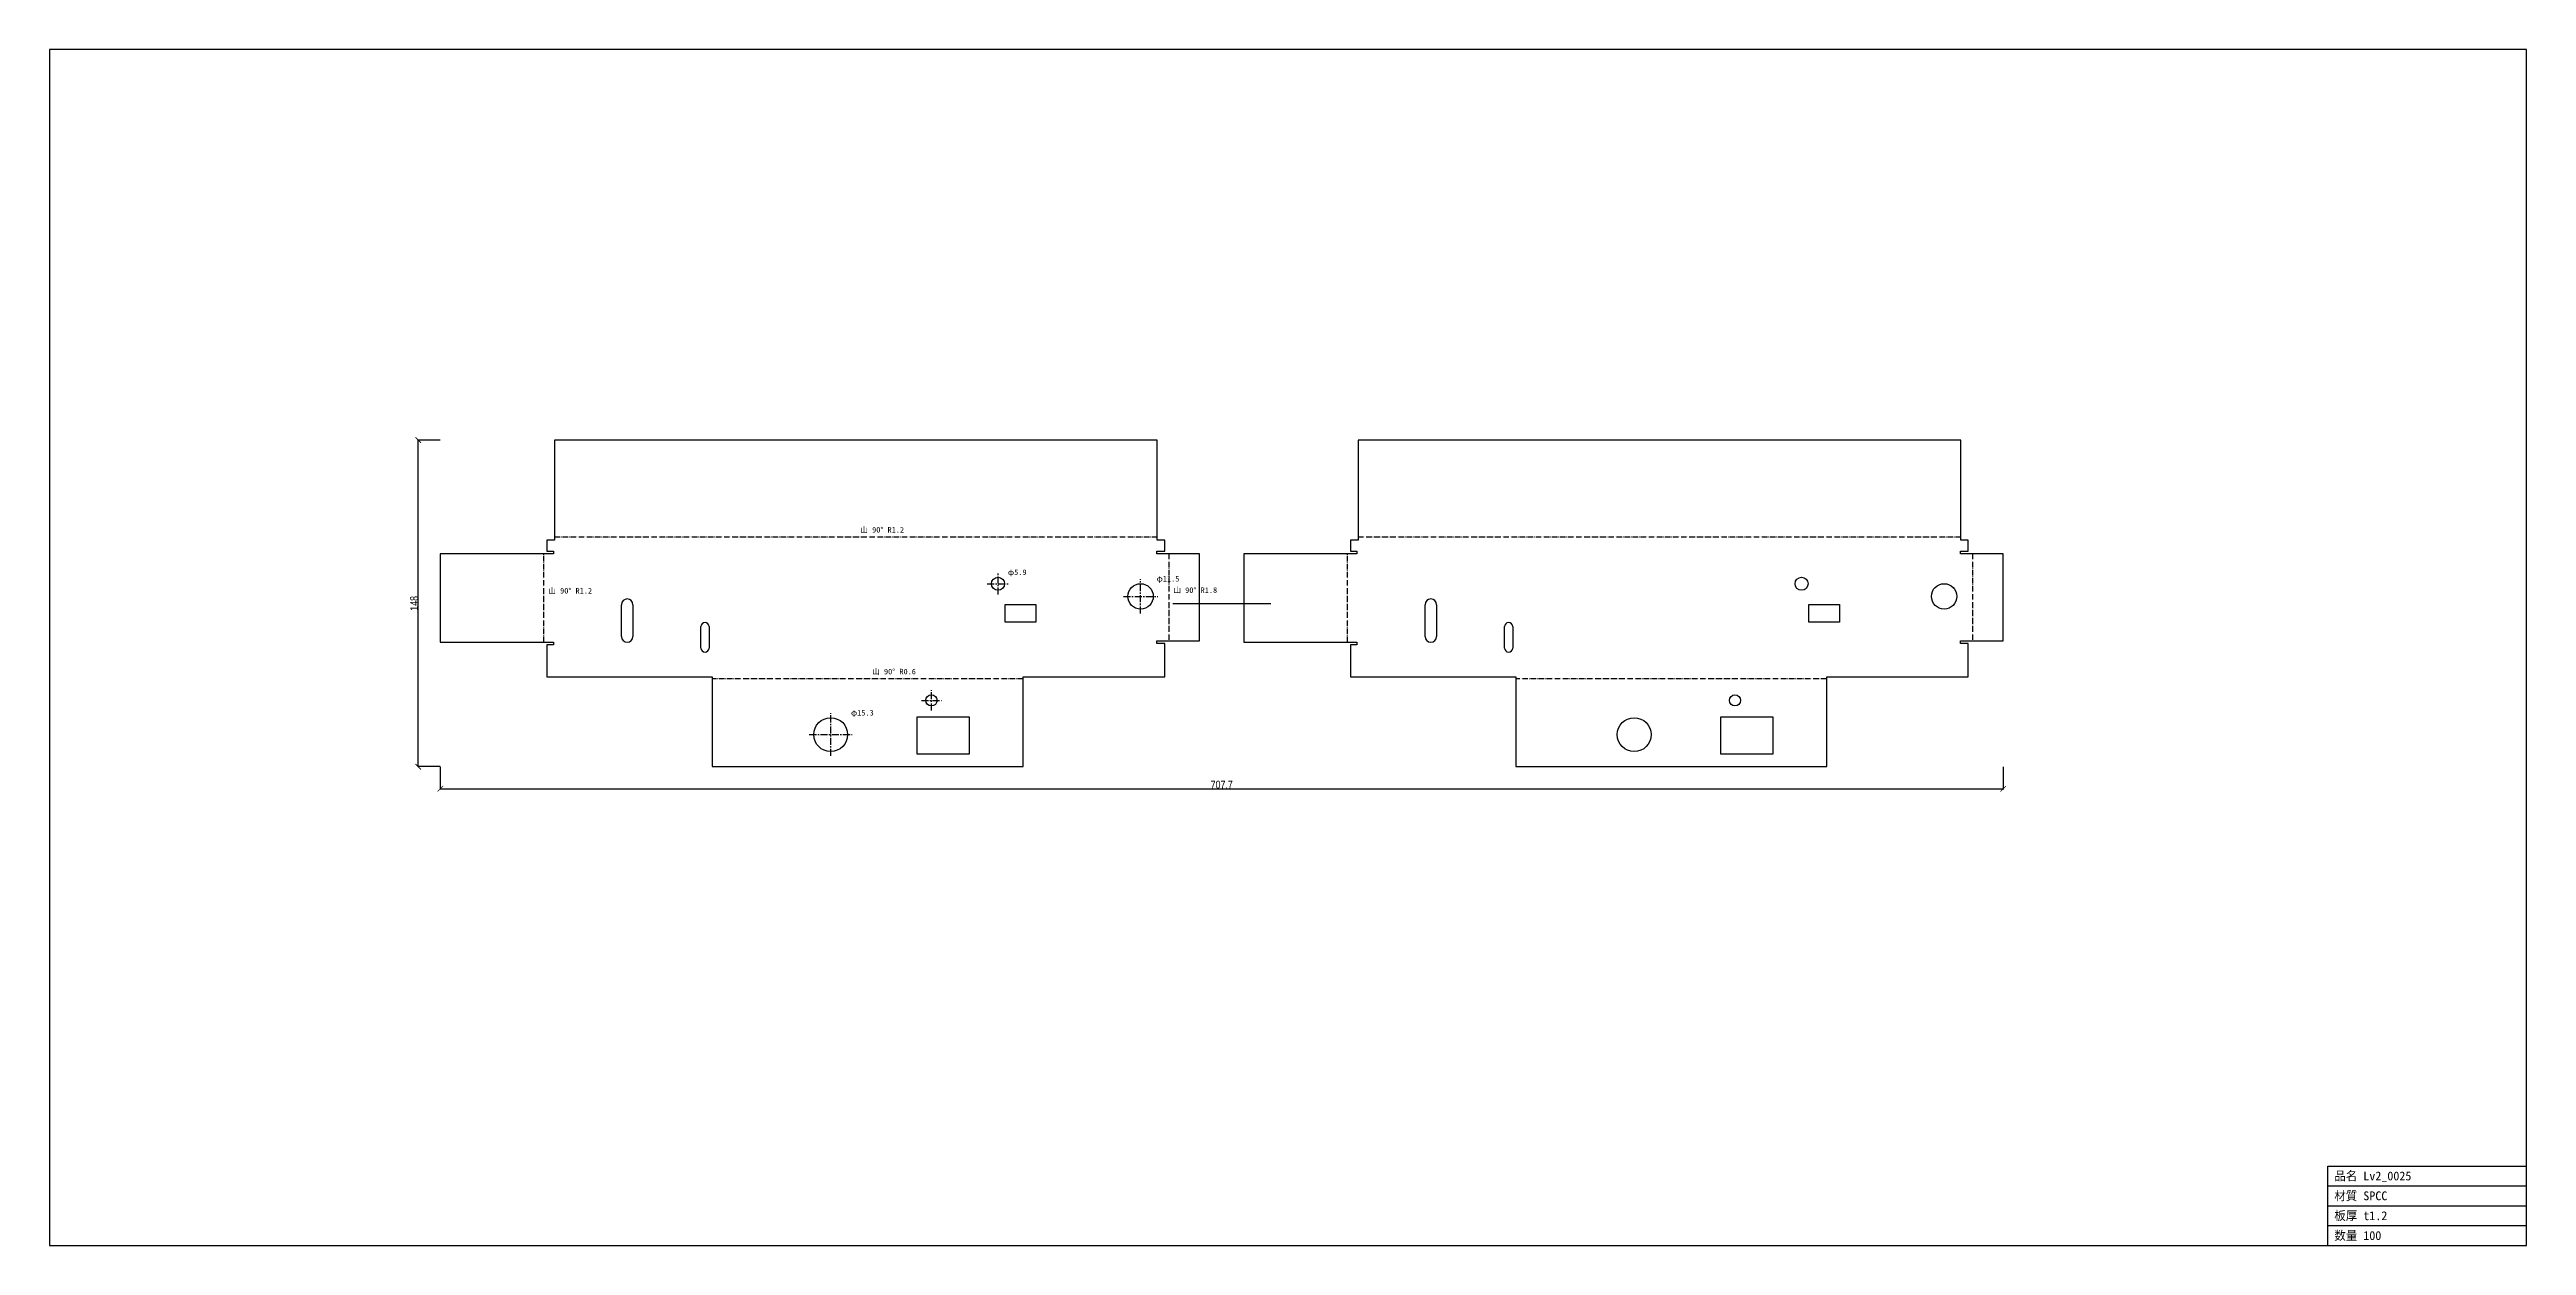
# Model space of a CAD drawing. Header units: millimetres. Extents: x -225 to 896, y -258 to 284.
import ezdxf

# ---------------------------------------------------------------- set-up
doc = ezdxf.new("R2010")
doc.units = ezdxf.units.MM
doc.linetypes.add('CENTER', pattern=[5.08, 3.175, -0.635, 0.635, -0.635])
doc.linetypes.add('DASHDOT', pattern=[3.556, 2.54, -0.508, 0, -0.508])
for name, color, linetype in [('BEND', 7, 'Continuous'), ('CENTER', 7, 'Continuous'), ('CUT', 7, 'Continuous'), ('DIM', 7, 'Continuous'), ('FRAME', 7, 'Continuous'), ('MARK', 7, 'Continuous'), ('TEXT', 7, 'Continuous')]:
    doc.layers.add(name, color=color, linetype=linetype)
doc.styles.add('OpenSansCondensed-Light', font='OpenSansCondensed-Light.ttf')
doc.dimstyles.new('EZDXF', dxfattribs={"dimtxt": 0.25, "dimasz": 0.175, "dimexe": 0.375, "dimexo": 0.125, "dimgap": 0.1, "dimtad": 1, "dimlfac": 100, "dimzin": 12, "dimdsep": 46, "dimtxsty": 'OpenSansCondensed-Light', "dimblk": 'ARCHTICK', "dimcen": 2.5, "dimazin": 3, "dimtfac": 0.5, "dimtmove": 2, "dimatfit": 3})

# ---------------------------------------------------------------- blocks, each defined once
blk = doc.blocks.new('_ARCHTICK')
at = {"color": 0, "linetype": 'BYBLOCK', "const_width": 0.15}
blk.add_lwpolyline([(-0.5, -0.5), (0.5, 0.5)], dxfattribs=at)

msp = doc.modelspace()

# ---------------------------------------------------------------- linework, layer by layer
at = {"layer": 'BEND', "color": 3, "linetype": 'DASHDOT'}
for p, q in [((3.4, 63.31), (276.31, 63.31)), ((367.24, 63.31), (640.15, 63.31)), ((-1.41, 15.65), (-1.41, 55.72)), ((281.6, 55.73), (281.6, 16.22)), ((362.42, 15.65), (362.42, 55.72)), ((645.43, 55.73), (645.43, 16.22)), ((215.64, -0.94), (74.79, -0.94)), ((579.47, -0.94), (438.63, -0.94))]:
    msp.add_line(p, q, dxfattribs=at)
at = {"layer": 'CENTER', "color": 1, "linetype": 'CENTER'}
for p, q in [((204.23, 37.16), (204.23, 47.08)), ((199.27, 42.12), (209.19, 42.12)), ((261.05, 36.38), (276.53, 36.38)), ((268.79, 28.64), (268.79, 44.12)), ((169.54, -10.72), (178.64, -10.72)), ((174.09, -15.27), (174.09, -6.17)), ((128.47, -35.92), (128.47, -16.59)), ((118.8, -26.25), (138.13, -26.25))]:
    msp.add_line(p, q, dxfattribs=at)
at = {"layer": 'CUT'}
for p, q in [((276.31, 107.21), (3.4, 107.21)), ((3.4, 107.21), (3.4, 61.89)), ((276.31, 61.89), (276.31, 107.21)), ((640.15, 107.21), (367.24, 107.21)), ((367.24, 107.21), (367.24, 61.89)), ((640.15, 61.89), (640.15, 107.21)), ((3.4, 61.89), (0, 61.89)), ((0, 61.89), (0, 56.92)), ((0, 56.92), (2.9, 56.92)), ((2.9, 56.92), (2.9, 55.72)), ((276.21, 55.73), (276.21, 56.93)), ((276.21, 56.93), (279.71, 56.93)), ((279.71, 61.89), (276.31, 61.89)), ((279.71, 56.93), (279.71, 61.89)), ((367.24, 61.89), (363.84, 61.89)), ((363.84, 61.89), (363.84, 56.92)), ((363.84, 56.92), (366.74, 56.92)), ((366.74, 56.92), (366.74, 55.72)), ((640.05, 55.73), (640.05, 56.93)), ((640.05, 56.93), (643.55, 56.93)), ((643.55, 61.89), (640.15, 61.89)), ((643.55, 56.93), (643.55, 61.89)), ((2.9, 55.72), (-48.3, 55.72)), ((-48.3, 55.72), (-48.3, 15.65)), ((295.53, 55.73), (276.21, 55.73)), ((295.53, 16.22), (295.53, 55.73)), ((366.74, 55.72), (315.53, 55.72)), ((315.53, 55.72), (315.53, 15.65)), ((659.37, 55.73), (640.05, 55.73)), ((659.37, 16.22), (659.37, 55.73)), ((33.75, 18.22), (33.75, 32.62)), ((38.94, 32.62), (38.94, 18.22)), ((69.71, 12.99), (69.71, 22.68)), ((73.44, 22.68), (73.44, 12.99)), ((207.47, 24.67), (207.47, 32.71)), ((207.47, 32.71), (221.37, 32.71)), ((221.37, 24.67), (207.47, 24.67)), ((221.37, 32.71), (221.37, 24.67)), ((397.59, 18.22), (397.59, 32.62)), ((402.78, 32.62), (402.78, 18.22)), ((433.54, 12.99), (433.54, 22.68)), ((437.27, 22.68), (437.27, 12.99)), ((571.31, 24.67), (571.31, 32.71)), ((571.31, 32.71), (585.21, 32.71)), ((585.21, 24.67), (571.31, 24.67)), ((585.21, 32.71), (585.21, 24.67)), ((-48.3, 15.65), (2.9, 15.65)), ((2.9, 14.45), (0, 14.45)), ((0, 14.45), (0, 0)), ((2.9, 15.65), (2.9, 14.45)), ((276.21, 15.02), (276.21, 16.22)), ((276.21, 16.22), (295.53, 16.22)), ((279.71, 15.02), (276.21, 15.02)), ((279.71, 0), (279.71, 15.02)), ((315.53, 15.65), (366.74, 15.65)), ((366.74, 14.45), (363.84, 14.45)), ((363.84, 14.45), (363.84, 0)), ((366.74, 15.65), (366.74, 14.45)), ((640.05, 15.02), (640.05, 16.22)), ((640.05, 16.22), (659.37, 16.22)), ((643.55, 15.02), (640.05, 15.02)), ((643.55, 0), (643.55, 15.02)), ((0, 0), (74.79, 0)), ((74.79, 0), (74.79, -40.76)), ((215.64, -40.76), (215.64, 0)), ((215.64, 0), (279.71, 0)), ((363.84, 0), (438.63, 0)), ((438.63, 0), (438.63, -40.76)), ((579.47, -40.76), (579.47, 0)), ((579.47, 0), (643.55, 0)), ((167.66, -35.07), (167.66, -18.26)), ((167.66, -18.26), (191.19, -18.26)), ((191.19, -18.26), (191.19, -35.07)), ((531.5, -35.07), (531.5, -18.26)), ((531.5, -18.26), (555.03, -18.26)), ((555.03, -18.26), (555.03, -35.07)), ((74.79, -40.76), (215.64, -40.76)), ((191.19, -35.07), (167.66, -35.07)), ((438.63, -40.76), (579.47, -40.76)), ((555.03, -35.07), (531.5, -35.07))]:
    msp.add_line(p, q, dxfattribs=at)
for centre, radius in [((204.23, 42.12), 2.96), ((568.07, 42.12), 2.96), ((268.79, 36.38), 5.74), ((632.62, 36.38), 5.74), ((174.09, -10.72), 2.55), ((537.92, -10.72), 2.55), ((128.47, -26.25), 7.67), ((492.3, -26.25), 7.67)]:
    msp.add_circle(centre, radius, dxfattribs=at)
for centre, radius, start, end in [((36.35, 32.62), 2.6, 0, 180), ((400.18, 32.62), 2.6, 0, 180), ((71.57, 22.68), 1.87, 0, 180), ((435.41, 22.68), 1.87, 0, 180), ((36.35, 18.22), 2.6, 180, 0), ((71.57, 12.99), 1.87, 180, 0), ((400.18, 18.22), 2.6, 180, 0), ((435.41, 12.99), 1.87, 180, 0)]:
    msp.add_arc(centre, radius, start, end, dxfattribs=at)
at = {"layer": 'FRAME'}
for p, q in [((896.29, 284.13), (-225.22, 284.13)), ((-225.22, 284.13), (-225.22, -257.68)), ((896.29, -257.68), (896.29, 284.13)), ((806.29, -257.68), (806.29, -221.68)), ((806.29, -221.68), (896.29, -221.68)), ((806.29, -230.68), (896.29, -230.68)), ((806.29, -239.68), (896.29, -239.68)), ((-225.22, -257.68), (896.29, -257.68)), ((806.29, -248.68), (896.29, -248.68))]:
    msp.add_line(p, q, dxfattribs=at)
at = {"layer": 'MARK'}
msp.add_line((283.34, 33.22), (327.73, 33.22), dxfattribs=at)

# ---------------------------------------------------------------- texts
at = {"layer": 'TEXT'}
for s, height, p in [('山 90° R1.2', 2.5, (141.86, 65.31)), ('φ5.9', 2.5, (208.69, 46.08)), ('φ11.5', 2.5, (276.03, 43.12)), ('山 90° R1.2', 2.5, (0.59, 37.68)), ('山 90° R1.8', 2.5, (283.6, 37.97)), ('山 90° R0.6', 2.5, (147.22, 1.06)), ('φ15.3', 2.5, (137.63, -17.59)), ('品名 Lv2_0025', 4, (809.29, -228.18)), ('材質 SPCC', 4, (809.29, -237.18)), ('板厚 t1.2', 4, (809.29, -246.18)), ('数量 100', 4, (809.29, -255.18))]:
    msp.add_text(s, height=height, dxfattribs=at).set_placement(p)

# ---------------------------------------------------------------- dimensions: what is measured, and where the dimension line sits
at = {"layer": 'DIM'}
msp.add_linear_dim(base=(-58.3, -40.76), p1=(-48.3, -40.76), p2=(-48.3, 107.21), angle=90, dimstyle='EZDXF', override={"dimtxt": 3.5, "dimasz": 2.5, "dimdec": 1, "dimlfac": 1}, dxfattribs=at).render()
msp.add_linear_dim(base=(-48.3, -50.76), p1=(-48.3, -40.76), p2=(659.37, -40.76), dimstyle='EZDXF', override={"dimtxt": 3.5, "dimasz": 2.5, "dimdec": 1, "dimlfac": 1}, dxfattribs=at).render()

doc.saveas('drawing.dxf')
